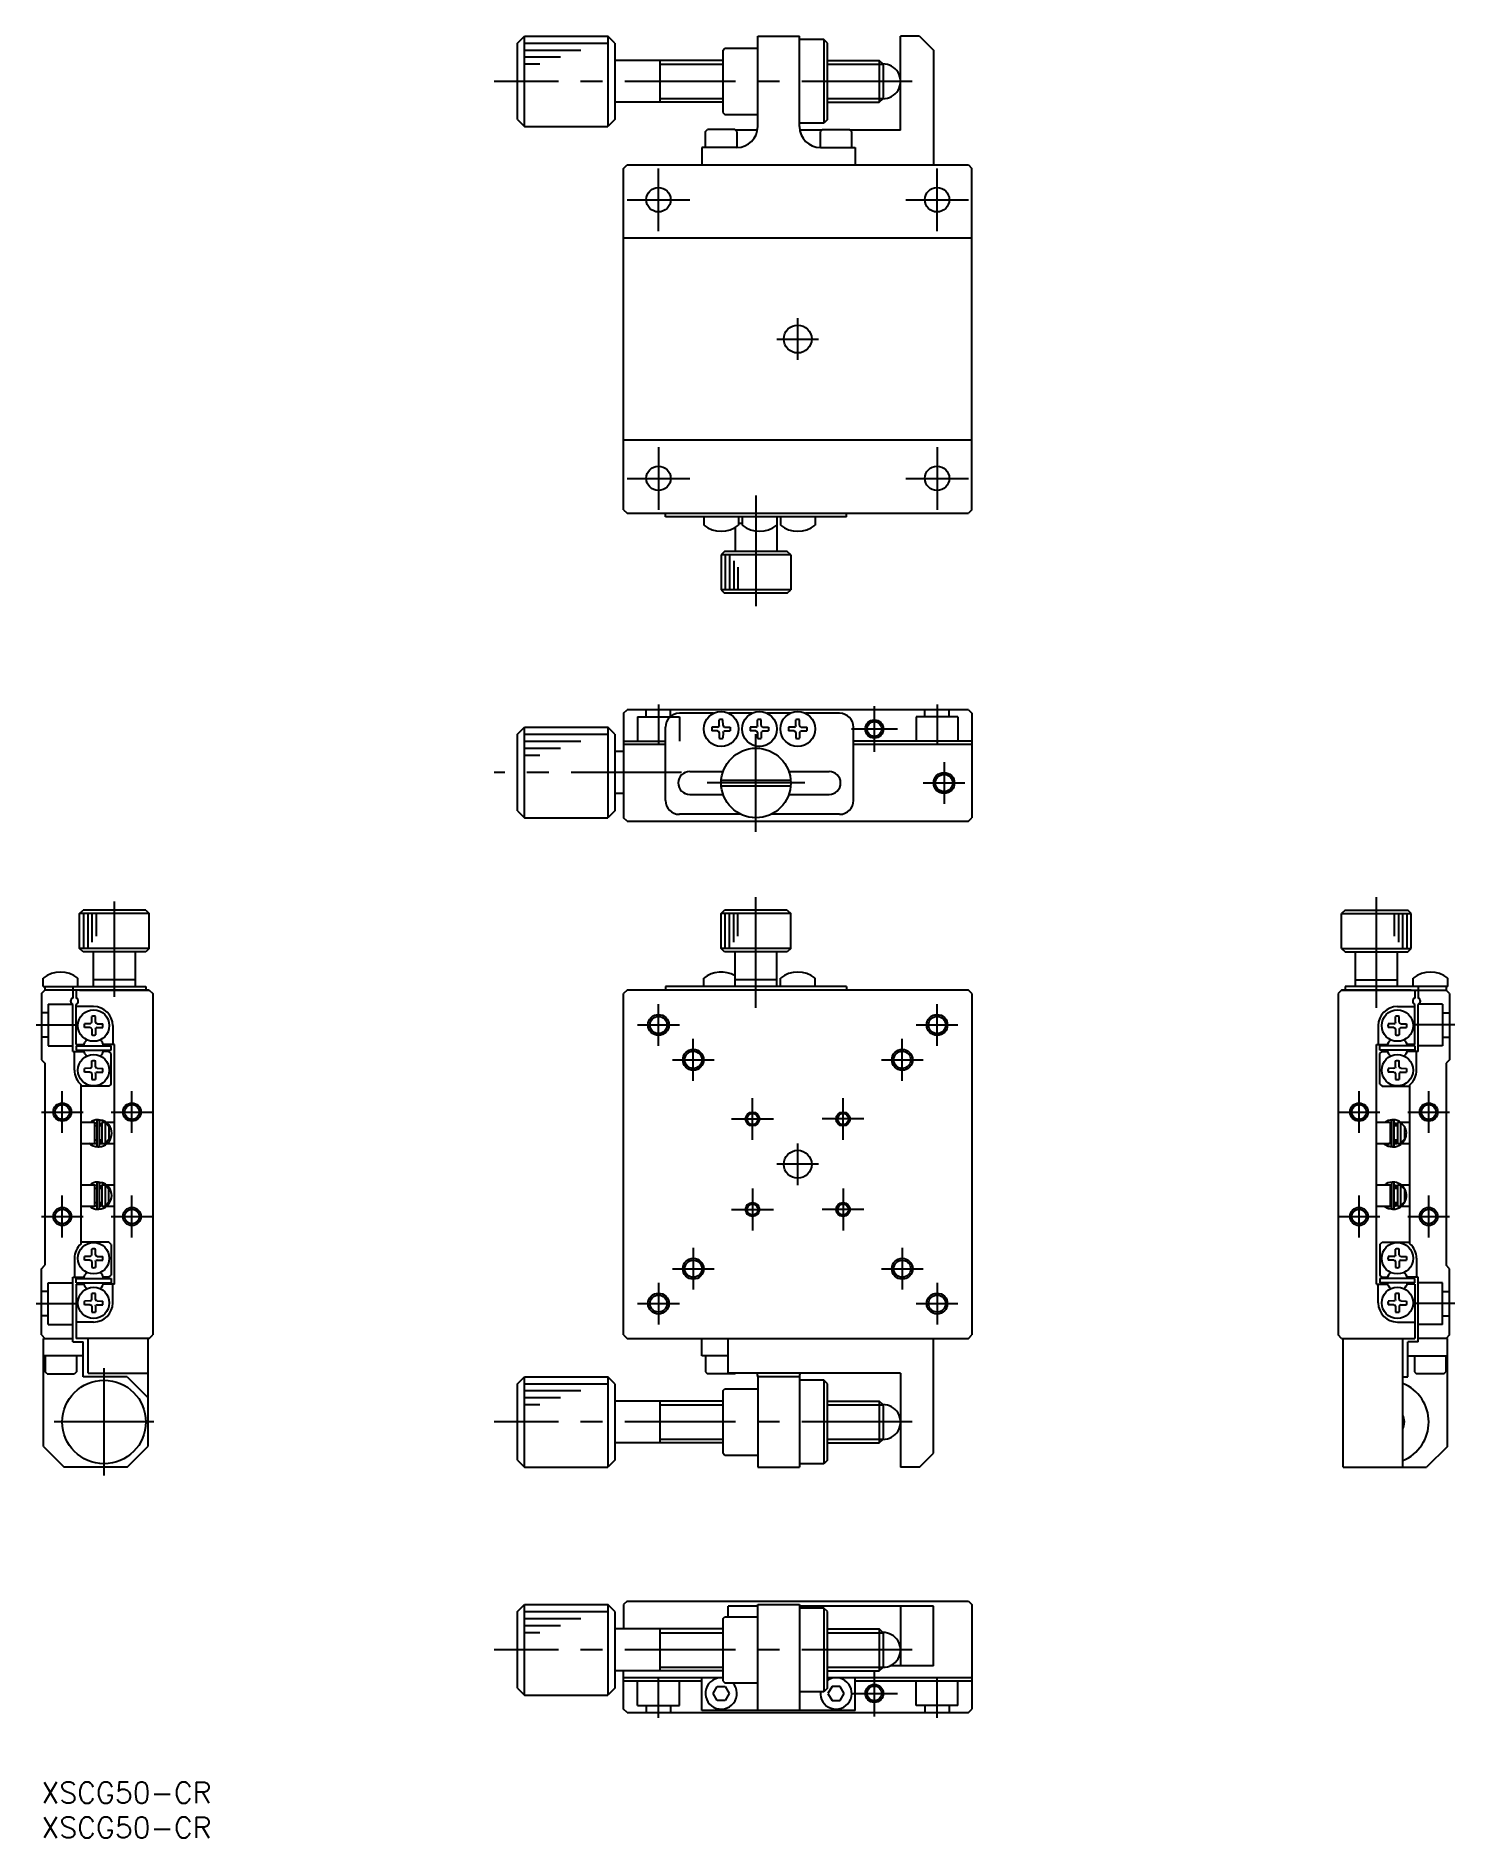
# Model space of a CAD drawing. Extents: x -1 to 203, y -8 to 251.
import ezdxf

# ---------------------------------------------------------------- set-up
doc = ezdxf.new("R2010")
doc.units = 0
doc.header["$LTSCALE"] = 0.5
doc.linetypes.add('CENTER', pattern=[50.8, 31.75, -6.35, 6.35, -6.35])
doc.linetypes.add('DASHED', pattern=[19.05, 12.7, -6.35])
for name, color, linetype in [('MSM_CENTER', 1, 'CENTER'), ('MSM_CONTINUOUS', 7, 'CONTINUOUS'), ('MSM_DASHED', 4, 'DASHED'), ('MSM_NARROW', 5, 'CONTINUOUS'), ('MSM_PART_NUMBER', 7, 'CONTINUOUS')]:
    doc.layers.add(name, color=color, linetype=linetype)
doc.styles.get("Standard").update_dxf_attribs({"font": 'txt.shx', "height": 3, "bigfont": 'bigfont.shx'})

# ---------------------------------------------------------------- blocks, each defined once
blk = doc.blocks.new('*U2')
at = {"layer": 'MSM_PART_NUMBER'}
blk.add_text('XSCG50-CR', height=3, dxfattribs=at).set_placement((0, -3))
blk = doc.blocks.new('*U3')
at = {"layer": 'MSM_PART_NUMBER'}
blk.add_text('XSCG50-CR', height=3, dxfattribs=at).set_placement((0, -8))

msp = doc.modelspace()

# ---------------------------------------------------------------- linework, layer by layer
at = {"layer": 'MSM_CENTER'}
for p, q in [((125.03, 244.19), (65.03, 244.19)), ((88.59, 222.69), (88.59, 231.69)), ((128.59, 222.69), (128.59, 231.69)), ((84.09, 227.19), (93.09, 227.19)), ((124.09, 227.19), (133.09, 227.19)), ((108.59, 204.19), (108.59, 210.19)), ((105.59, 207.19), (111.59, 207.19)), ((88.59, 191.69), (88.59, 182.69)), ((128.59, 191.69), (128.59, 182.69)), ((84.09, 187.19), (93.09, 187.19)), ((124.09, 187.19), (133.09, 187.19)), ((102.59, 184.72), (102.59, 166.83)), ((88.59, 154.72), (88.59, 148.98)), ((119.59, 147.91), (119.59, 154.51)), ((128.59, 154.72), (128.59, 148.98)), ((102.59, 136.46), (102.59, 150.46)), ((116.29, 151.21), (122.89, 151.21)), ((91.92, 144.96), (65.03, 144.96)), ((129.59, 146.46), (129.59, 140.46)), ((109.59, 143.46), (95.59, 143.46)), ((126.59, 143.46), (132.59, 143.46)), ((102.59, 111.2), (102.59, 129.09)), ((191.67, 111.2), (191.67, 129.09)), ((10.5, 112.75), (10.5, 126.44)), ((88.59, 105.72), (88.59, 111.72)), ((128.59, 105.72), (128.59, 111.72)), ((-0.76, 108.72), (4.98, 108.72)), ((85.59, 108.72), (91.59, 108.72)), ((125.59, 108.72), (131.59, 108.72)), ((202.94, 108.72), (197.19, 108.72)), ((93.59, 100.72), (93.59, 106.72)), ((123.59, 100.72), (123.59, 106.72)), ((90.59, 103.72), (96.59, 103.72)), ((120.59, 103.72), (126.59, 103.72)), ((3, 93.22), (3, 99.22)), ((13, 93.22), (13, 99.22)), ((189.17, 93.22), (189.17, 99.22)), ((199.17, 93.22), (199.17, 99.22)), ((0, 96.22), (6, 96.22)), ((10, 96.22), (16, 96.22)), ((102.09, 92.22), (102.09, 98.22)), ((115.09, 92.22), (115.09, 98.22)), ((186.17, 96.22), (192.17, 96.22)), ((196.17, 96.22), (202.17, 96.22)), ((99.09, 95.22), (105.09, 95.22)), ((118.09, 95.22), (112.09, 95.22)), ((108.59, 85.72), (108.59, 91.72)), ((111.59, 88.72), (105.59, 88.72)), ((3, 78.22), (3, 84.22)), ((13, 78.22), (13, 84.22)), ((102.09, 85.22), (102.09, 79.22)), ((115.09, 85.22), (115.09, 79.22)), ((189.17, 78.22), (189.17, 84.22)), ((199.17, 78.22), (199.17, 84.22)), ((0, 81.22), (6, 81.22)), ((10, 81.22), (16, 81.22)), ((99.09, 82.22), (105.09, 82.22)), ((118.09, 82.22), (112.09, 82.22)), ((186.17, 81.22), (192.17, 81.22)), ((196.17, 81.22), (202.17, 81.22)), ((93.59, 76.72), (93.59, 70.72)), ((123.59, 76.72), (123.59, 70.72)), ((90.59, 73.72), (96.59, 73.72)), ((120.59, 73.72), (126.59, 73.72)), ((88.59, 71.72), (88.59, 65.72)), ((128.59, 71.72), (128.59, 65.72)), ((-0.76, 68.72), (4.98, 68.72)), ((85.59, 68.72), (91.59, 68.72)), ((125.59, 68.72), (131.59, 68.72)), ((202.94, 68.72), (197.19, 68.72)), ((9, 44.03), (9, 59.45)), ((16.14, 51.72), (1.82, 51.72)), ((125.03, 51.72), (65.03, 51.72)), ((125.03, 19), (65.03, 19)), ((119.59, 9.45), (119.59, 16.05)), ((88.59, 9.24), (88.59, 14.98)), ((128.59, 9.24), (128.59, 14.98)), ((116.29, 12.75), (122.89, 12.75))]:
    msp.add_line(p, q, dxfattribs=at)
at = {"layer": 'MSM_CONTINUOUS'}
for p, q in [((68.34, 249.69), (69.34, 250.69)), ((68.34, 238.69), (68.34, 249.69)), ((69.34, 237.69), (69.34, 250.69)), ((69.34, 250.69), (81.34, 250.69)), ((81.34, 250.69), (81.34, 237.69)), ((82.34, 249.69), (81.34, 250.69)), ((82.34, 249.69), (82.34, 238.69)), ((97.84, 248.64), (98.14, 248.94)), ((97.84, 248.64), (97.84, 239.74)), ((98.14, 248.94), (102.84, 248.94)), ((102.84, 237.69), (102.84, 250.69)), ((102.84, 250.69), (108.84, 250.69)), ((108.84, 237.69), (108.84, 250.69)), ((112.34, 250.19), (108.84, 250.19)), ((112.34, 250.19), (112.34, 238.19)), ((112.84, 249.69), (112.34, 250.19)), ((112.84, 238.69), (112.84, 249.69)), ((123.34, 237.19), (123.34, 250.69)), ((126.09, 250.69), (123.34, 250.69)), ((126.09, 250.69), (128.09, 248.69)), ((128.09, 248.69), (128.09, 232.19)), ((97.84, 247.19), (82.34, 247.19)), ((88.84, 241.19), (88.84, 247.19)), ((112.84, 247.19), (120.3, 247.19)), ((120.3, 247.19), (120.3, 241.19)), ((120.84, 246.65), (120.3, 247.19)), ((120.84, 246.65), (120.84, 241.74)), ((97.84, 241.19), (82.34, 241.19)), ((112.84, 241.19), (120.3, 241.19)), ((120.3, 241.19), (120.84, 241.74)), ((68.34, 238.69), (69.34, 237.69)), ((82.34, 238.69), (81.34, 237.69)), ((97.84, 239.74), (98.14, 239.44)), ((98.14, 239.44), (102.84, 239.44)), ((112.34, 238.19), (108.84, 238.19)), ((112.84, 238.69), (112.34, 238.19)), ((69.34, 237.69), (81.34, 237.69)), ((95.34, 236.99), (95.64, 237.29)), ((95.34, 234.69), (95.34, 236.99)), ((99.54, 237.29), (95.64, 237.29)), ((99.84, 236.99), (99.54, 237.29)), ((102.8, 237.19), (99.64, 237.19)), ((99.84, 236.99), (99.84, 234.69)), ((112.04, 237.19), (108.88, 237.19)), ((112.14, 237.29), (111.84, 236.99)), ((111.84, 234.69), (111.84, 236.99)), ((112.14, 237.29), (116.04, 237.29)), ((116.34, 236.99), (116.04, 237.29)), ((123.34, 237.19), (116.14, 237.19)), ((116.34, 234.69), (116.34, 236.99)), ((99.84, 234.69), (94.84, 234.69)), ((94.84, 234.69), (94.84, 232.19)), ((111.84, 234.69), (116.84, 234.69)), ((116.84, 234.69), (116.84, 232.19)), ((83.59, 231.69), (84.09, 232.19)), ((83.59, 182.69), (83.59, 231.69)), ((84.09, 232.19), (133.09, 232.19)), ((133.09, 232.19), (133.59, 231.69)), ((133.59, 182.69), (133.59, 231.69)), ((133.59, 221.69), (83.59, 221.69)), ((133.59, 192.69), (83.59, 192.69)), ((83.59, 182.69), (84.09, 182.19)), ((84.09, 182.19), (133.09, 182.19)), ((89.59, 181.69), (89.59, 182.19)), ((115.59, 181.69), (89.59, 181.69)), ((95.09, 181.69), (95.09, 180.47)), ((100.09, 181.69), (100.09, 180.47)), ((100.59, 181.69), (100.59, 180.47)), ((105.59, 181.69), (105.59, 176.69)), ((105.59, 181.69), (105.59, 180.47)), ((106.09, 181.69), (106.09, 180.47)), ((111.09, 181.69), (111.09, 180.47)), ((115.59, 181.69), (115.59, 182.19)), ((133.59, 182.69), (133.09, 182.19)), ((99.59, 180.13), (99.59, 176.69)), ((100.59, 180.69), (100.09, 180.69)), ((98.09, 176.69), (97.59, 176.19)), ((107.59, 176.19), (97.59, 176.19)), ((97.59, 176.19), (97.59, 171.19)), ((107.09, 176.69), (98.09, 176.69)), ((107.59, 176.19), (107.09, 176.69)), ((107.59, 176.19), (107.59, 171.19)), ((107.59, 171.19), (97.59, 171.19)), ((97.59, 171.19), (98.09, 170.69)), ((107.09, 170.69), (107.59, 171.19)), ((107.09, 170.69), (98.09, 170.69)), ((83.59, 153.46), (84.09, 153.96)), ((83.59, 153.46), (83.59, 138.46)), ((133.09, 153.96), (84.09, 153.96)), ((96.5, 153.46), (91.59, 153.46)), ((102, 153.46), (98.68, 153.46)), ((107.5, 153.46), (104.18, 153.46)), ((114.59, 153.46), (109.68, 153.46)), ((133.09, 153.96), (133.59, 153.46)), ((133.59, 153.46), (133.59, 138.46)), ((68.34, 150.46), (69.34, 151.46)), ((68.34, 139.46), (68.34, 150.46)), ((69.34, 151.46), (81.34, 151.46)), ((69.34, 138.46), (69.34, 151.46)), ((81.34, 151.46), (81.34, 138.46)), ((82.34, 150.46), (81.34, 151.46)), ((82.34, 150.46), (82.34, 139.46)), ((89.59, 140.96), (89.59, 151.46)), ((97.09, 151.48), (96.26, 151.47)), ((97.09, 150.93), (96.26, 150.95)), ((97.09, 151.48), (97.25, 151.56)), ((97.09, 150.93), (97.25, 150.86)), ((97.31, 151.69), (97.25, 151.56)), ((97.31, 150.73), (97.25, 150.86)), ((97.31, 151.69), (97.33, 152.53)), ((97.31, 150.73), (97.33, 149.88)), ((97.86, 151.69), (97.85, 152.53)), ((97.86, 150.73), (97.85, 149.88)), ((97.86, 151.69), (97.92, 151.56)), ((97.86, 150.73), (97.92, 150.86)), ((98.09, 151.48), (97.92, 151.56)), ((98.09, 150.93), (97.92, 150.86)), ((98.09, 151.48), (98.91, 151.47)), ((98.09, 150.93), (98.91, 150.95)), ((102.59, 151.48), (101.76, 151.47)), ((102.59, 150.93), (101.76, 150.95)), ((102.59, 151.48), (102.75, 151.56)), ((102.59, 150.93), (102.75, 150.86)), ((102.81, 151.69), (102.75, 151.56)), ((102.81, 150.73), (102.75, 150.86)), ((102.81, 151.69), (102.83, 152.53)), ((102.81, 150.73), (102.83, 149.88)), ((103.36, 151.69), (103.35, 152.53)), ((103.36, 150.73), (103.35, 149.88)), ((103.36, 151.69), (103.42, 151.56)), ((103.36, 150.73), (103.42, 150.86)), ((103.59, 151.48), (103.42, 151.56)), ((103.59, 150.93), (103.42, 150.86)), ((103.59, 151.48), (104.41, 151.47)), ((103.59, 150.93), (104.41, 150.95)), ((108.09, 151.48), (107.26, 151.47)), ((108.09, 150.93), (107.26, 150.95)), ((108.09, 151.48), (108.25, 151.56)), ((108.09, 150.93), (108.25, 150.86)), ((108.31, 151.69), (108.25, 151.56)), ((108.31, 150.73), (108.25, 150.86)), ((108.31, 151.69), (108.33, 152.53)), ((108.31, 150.73), (108.33, 149.88)), ((108.86, 151.69), (108.85, 152.53)), ((108.86, 150.73), (108.85, 149.88)), ((108.86, 151.69), (108.92, 151.56)), ((108.86, 150.73), (108.92, 150.86)), ((109.09, 151.48), (108.92, 151.56)), ((109.09, 150.93), (108.92, 150.86)), ((109.09, 151.48), (109.91, 151.47)), ((109.09, 150.93), (109.91, 150.95)), ((116.59, 140.96), (116.59, 151.46)), ((83.59, 147.96), (82.34, 147.96)), ((83.59, 149.46), (89.59, 149.46)), ((89.59, 148.96), (83.59, 148.96)), ((133.59, 149.46), (116.59, 149.46)), ((133.59, 148.96), (116.59, 148.96)), ((93.09, 145.11), (97.94, 145.11)), ((107.23, 145.11), (113.09, 145.11)), ((97.6, 143.86), (107.57, 143.86)), ((97.6, 143.06), (107.57, 143.06)), ((83.59, 141.96), (82.34, 141.96)), ((93.09, 141.81), (97.8, 141.81)), ((107.37, 141.81), (113.09, 141.81)), ((68.34, 139.46), (69.34, 138.46)), ((69.34, 138.46), (81.34, 138.46)), ((82.34, 139.46), (81.34, 138.46)), ((84.09, 137.96), (83.59, 138.46)), ((84.09, 137.96), (133.09, 137.96)), ((100.41, 138.96), (91.59, 138.96)), ((114.59, 138.96), (104.77, 138.96)), ((133.09, 137.96), (133.59, 138.46)), ((5.5, 124.72), (6, 125.22)), ((15.5, 124.72), (5.5, 124.72)), ((5.5, 119.72), (5.5, 124.72)), ((15, 125.22), (6, 125.22)), ((15, 125.22), (15.5, 124.72)), ((15.5, 119.72), (15.5, 124.72)), ((97.59, 124.72), (98.09, 125.22)), ((107.59, 124.72), (97.59, 124.72)), ((97.59, 119.72), (97.59, 124.72)), ((107.09, 125.22), (98.09, 125.22)), ((107.09, 125.22), (107.59, 124.72)), ((107.59, 119.72), (107.59, 124.72)), ((187.17, 125.22), (186.67, 124.72)), ((186.67, 124.72), (196.67, 124.72)), ((186.67, 119.72), (186.67, 124.72)), ((187.17, 125.22), (196.17, 125.22)), ((196.67, 124.72), (196.17, 125.22)), ((196.67, 119.72), (196.67, 124.72)), ((15.5, 119.72), (5.5, 119.72)), ((6, 119.22), (5.5, 119.72)), ((15, 119.22), (6, 119.22)), ((7.5, 114.22), (7.5, 119.22)), ((13.5, 114.22), (13.5, 119.22)), ((15.5, 119.72), (15, 119.22)), ((107.59, 119.72), (97.59, 119.72)), ((98.09, 119.22), (97.59, 119.72)), ((107.09, 119.22), (98.09, 119.22)), ((99.59, 114.22), (99.59, 119.22)), ((105.59, 114.22), (105.59, 119.22)), ((107.59, 119.72), (107.09, 119.22)), ((186.67, 119.72), (196.67, 119.72)), ((186.67, 119.72), (187.17, 119.22)), ((187.17, 119.22), (196.17, 119.22)), ((188.67, 114.22), (188.67, 119.22)), ((194.67, 114.22), (194.67, 119.22)), ((196.17, 119.22), (196.67, 119.72)), ((0.25, 114.22), (0.25, 115.45)), ((0.25, 114.22), (15, 114.22)), ((0.5, 114.22), (0.5, 113.72)), ((4.5, 114.22), (4.5, 112.58)), ((5.25, 114.22), (5.25, 115.45)), ((13.5, 115.22), (7.5, 115.22)), ((15, 114.22), (15, 113.72)), ((115.59, 114.22), (89.59, 114.22)), ((89.59, 114.22), (89.59, 113.72)), ((95.09, 114.22), (95.09, 115.45)), ((105.59, 115.22), (99.59, 115.22)), ((106.09, 114.22), (106.09, 115.45)), ((111.09, 114.22), (111.09, 115.45)), ((115.59, 114.22), (115.59, 113.72)), ((201.92, 114.22), (187.17, 114.22)), ((187.17, 114.22), (187.17, 113.72)), ((188.67, 115.22), (194.67, 115.22)), ((196.92, 114.22), (196.92, 115.45)), ((197.67, 114.22), (197.67, 112.58)), ((201.67, 114.22), (201.67, 113.72)), ((201.92, 114.22), (201.92, 115.45)), ((0, 113.22), (0.5, 113.72)), ((0, 113.22), (0, 103.72)), ((4.5, 113.72), (0.5, 113.72)), ((15.5, 113.72), (4.5, 113.72)), ((4.5, 104.92), (4.5, 111.66)), ((5, 113.72), (5, 112.58)), ((5, 105.92), (5, 111.66)), ((7.5, 111.37), (5, 111.37)), ((5.5, 113.72), (15.5, 113.72)), ((15.5, 113.72), (16, 113.22)), ((16, 113.22), (16, 64.22)), ((84.09, 113.72), (83.59, 113.22)), ((83.59, 64.22), (83.59, 113.22)), ((133.09, 113.72), (84.09, 113.72)), ((133.59, 113.22), (133.09, 113.72)), ((133.59, 113.22), (133.59, 64.22)), ((186.67, 113.72), (186.17, 113.22)), ((186.17, 113.22), (186.17, 64.22)), ((186.67, 113.72), (197.67, 113.72)), ((196.67, 113.72), (186.67, 113.72)), ((194.67, 111.37), (197.17, 111.37)), ((197.17, 113.72), (197.17, 112.58)), ((197.17, 105.92), (197.17, 111.66)), ((197.67, 113.72), (201.67, 113.72)), ((197.67, 104.92), (197.67, 111.66)), ((202.17, 113.22), (201.67, 113.72)), ((202.17, 113.22), (202.17, 103.72)), ((7, 108.9), (6.18, 108.88)), ((7, 108.9), (7.17, 108.97)), ((7.23, 109.11), (7.17, 108.97)), ((7.23, 109.11), (7.24, 109.95)), ((7.77, 109.11), (7.76, 109.95)), ((7.77, 109.11), (7.83, 108.97)), ((8, 108.9), (7.83, 108.97)), ((8, 108.9), (8.82, 108.88)), ((194.18, 108.9), (193.35, 108.88)), ((194.18, 108.9), (194.34, 108.97)), ((194.4, 109.11), (194.34, 108.97)), ((194.4, 109.11), (194.41, 109.95)), ((194.95, 109.11), (194.93, 109.95)), ((194.95, 109.11), (195.01, 108.97)), ((195.17, 108.9), (195.01, 108.97)), ((195.17, 108.9), (196, 108.88)), ((7, 108.35), (6.18, 108.36)), ((7, 108.35), (7.17, 108.28)), ((7.23, 108.14), (7.17, 108.28)), ((7.23, 108.14), (7.24, 107.3)), ((7.77, 108.14), (7.76, 107.3)), ((7.77, 108.14), (7.83, 108.28)), ((8, 108.35), (7.83, 108.28)), ((8, 108.35), (8.82, 108.36)), ((10.25, 108.62), (10.25, 105.92)), ((191.92, 108.62), (191.92, 105.92)), ((194.18, 108.35), (193.35, 108.36)), ((194.18, 108.35), (194.34, 108.28)), ((194.4, 108.14), (194.34, 108.28)), ((194.4, 108.14), (194.41, 107.3)), ((194.95, 108.14), (194.93, 107.3)), ((194.95, 108.14), (195.01, 108.28)), ((195.17, 108.35), (195.01, 108.28)), ((195.17, 108.35), (196, 108.36)), ((0, 103.72), (0.5, 103.22)), ((4.5, 104.92), (6.09, 104.92)), ((4.75, 102.22), (4.75, 104.92)), ((5, 105.92), (6.09, 105.92)), ((5, 105.72), (10, 105.72)), ((5, 105.72), (5, 105.12)), ((5, 105.12), (10, 105.12)), ((7.23, 102.71), (7.24, 103.55)), ((7.77, 102.71), (7.76, 103.55)), ((10.5, 105.92), (8.91, 105.92)), ((9.7, 104.92), (8.91, 104.92)), ((10, 104.62), (9.7, 104.92)), ((10, 105.12), (10, 105.72)), ((10, 100.22), (10, 104.62)), ((10.5, 71.52), (10.5, 105.92)), ((191.67, 71.52), (191.67, 105.92)), ((191.67, 105.92), (193.26, 105.92)), ((197.17, 105.72), (192.17, 105.72)), ((192.17, 105.12), (192.17, 105.72)), ((197.17, 105.12), (192.17, 105.12)), ((192.17, 104.62), (192.47, 104.92)), ((192.17, 100.22), (192.17, 104.62)), ((192.47, 104.92), (193.26, 104.92)), ((194.4, 102.71), (194.41, 103.55)), ((194.95, 102.71), (194.93, 103.55)), ((197.17, 105.92), (196.09, 105.92)), ((197.67, 104.92), (196.09, 104.92)), ((197.17, 105.72), (197.17, 105.12)), ((197.42, 102.22), (197.42, 104.92)), ((202.17, 103.72), (201.67, 103.22)), ((0.5, 103.22), (0.5, 74.22)), ((7, 102.5), (6.18, 102.48)), ((7, 101.95), (6.18, 101.96)), ((7, 102.5), (7.17, 102.57)), ((7, 101.95), (7.17, 101.88)), ((7.23, 102.71), (7.17, 102.57)), ((7.23, 101.74), (7.17, 101.88)), ((7.23, 101.74), (7.24, 100.9)), ((7.77, 101.74), (7.76, 100.9)), ((7.77, 102.71), (7.83, 102.57)), ((7.77, 101.74), (7.83, 101.88)), ((8, 102.5), (7.83, 102.57)), ((8, 101.95), (7.83, 101.88)), ((8, 102.5), (8.82, 102.48)), ((8, 101.95), (8.82, 101.96)), ((194.18, 102.5), (193.35, 102.48)), ((194.18, 101.95), (193.35, 101.96)), ((194.18, 102.5), (194.34, 102.57)), ((194.18, 101.95), (194.34, 101.88)), ((194.4, 102.71), (194.34, 102.57)), ((194.4, 101.74), (194.34, 101.88)), ((194.4, 101.74), (194.41, 100.9)), ((194.95, 101.74), (194.93, 100.9)), ((194.95, 102.71), (195.01, 102.57)), ((194.95, 101.74), (195.01, 101.88)), ((195.17, 102.5), (195.01, 102.57)), ((195.17, 101.95), (195.01, 101.88)), ((195.17, 102.5), (196, 102.48)), ((195.17, 101.95), (196, 101.96)), ((201.67, 103.22), (201.67, 74.22)), ((5.7, 77.3), (5.7, 100.14)), ((9.7, 99.92), (5.7, 99.92)), ((10, 100.22), (9.7, 99.92)), ((192.17, 100.22), (192.47, 99.92)), ((192.47, 99.92), (196.47, 99.92)), ((196.47, 77.3), (196.47, 100.14)), ((7.7, 94.72), (5.7, 94.72)), ((7.7, 91.72), (7.7, 94.72)), ((7.7, 94.64), (7.96, 94.7)), ((7.96, 94.22), (7.7, 94.22)), ((7.96, 94.91), (7.96, 91.41)), ((8.88, 94.97), (8.19, 95.11)), ((8.39, 94.95), (8.36, 94.94)), ((8.36, 94.94), (8.36, 94.94)), ((8.36, 91.41), (8.36, 94.91)), ((8.36, 94.33), (8.37, 94.35)), ((8.36, 94.32), (8.36, 94.33)), ((8.36, 94.31), (8.36, 94.32)), ((8.7, 94.22), (8.36, 94.22)), ((8.37, 94.38), (8.38, 94.39)), ((8.37, 94.36), (8.37, 94.38)), ((8.37, 94.35), (8.37, 94.36)), ((8.38, 94.41), (8.39, 94.42)), ((8.38, 94.39), (8.38, 94.41)), ((8.43, 94.97), (8.39, 94.95)), ((8.39, 94.43), (8.4, 94.45)), ((8.39, 94.42), (8.39, 94.43)), ((8.4, 94.46), (8.41, 94.47)), ((8.4, 94.45), (8.4, 94.46)), ((8.41, 94.47), (8.42, 94.48)), ((8.42, 94.48), (8.43, 94.5)), ((8.46, 94.98), (8.43, 94.97)), ((8.43, 94.5), (8.44, 94.51)), ((8.44, 94.51), (8.45, 94.52)), ((8.45, 94.52), (8.46, 94.53)), ((8.49, 94.99), (8.46, 94.98)), ((8.46, 94.53), (8.47, 94.54)), ((8.47, 94.54), (8.48, 94.55)), ((8.48, 94.55), (8.5, 94.56)), ((8.53, 94.99), (8.49, 94.99)), ((8.5, 94.56), (8.5, 94.22)), ((8.5, 94.56), (8.51, 94.56)), ((8.51, 94.56), (8.52, 94.57)), ((8.52, 94.57), (8.53, 94.58)), ((8.56, 95), (8.53, 94.99)), ((8.53, 94.58), (8.55, 94.58)), ((8.55, 94.58), (8.56, 94.59)), ((8.59, 95), (8.56, 95)), ((8.56, 94.59), (8.58, 94.59)), ((8.58, 94.59), (8.59, 94.6)), ((8.63, 95), (8.59, 95)), ((8.59, 94.6), (8.6, 94.6)), ((8.6, 94.6), (8.62, 94.6)), ((8.62, 94.6), (8.63, 94.6)), ((8.66, 95.01), (8.63, 95)), ((8.63, 94.6), (8.65, 94.61)), ((8.65, 94.61), (8.66, 94.61)), ((8.7, 95), (8.66, 95.01)), ((8.66, 94.61), (8.68, 94.6)), ((8.68, 94.6), (8.69, 94.6)), ((8.69, 94.6), (8.7, 94.6)), ((8.73, 95), (8.7, 95)), ((8.7, 94.72), (8.7, 91.72)), ((9.2, 94.72), (8.7, 94.72)), ((8.77, 95), (8.73, 95)), ((8.8, 94.99), (8.77, 95)), ((8.83, 94.98), (8.8, 94.99)), ((8.87, 94.97), (8.83, 94.98)), ((8.86, 94.72), (8.87, 94.74)), ((8.9, 94.96), (8.87, 94.97)), ((8.94, 94.95), (8.87, 94.72)), ((8.87, 94.75), (8.88, 94.77)), ((8.87, 94.74), (8.87, 94.75)), ((8.88, 94.77), (8.89, 94.78)), ((8.89, 94.79), (8.9, 94.81)), ((8.89, 94.78), (8.89, 94.79)), ((8.93, 94.95), (8.9, 94.96)), ((8.9, 94.82), (8.91, 94.83)), ((8.9, 94.81), (8.9, 94.82)), ((8.91, 94.86), (8.92, 94.87)), ((8.91, 94.85), (8.91, 94.86)), ((8.91, 94.83), (8.91, 94.85)), ((8.92, 94.88), (8.93, 94.89)), ((8.92, 94.87), (8.92, 94.88)), ((8.93, 94.94), (8.93, 94.95)), ((8.93, 94.95), (8.93, 94.95)), ((8.93, 94.93), (8.93, 94.94)), ((8.93, 94.94), (8.93, 94.94)), ((8.93, 94.92), (8.93, 94.93)), ((8.93, 94.93), (8.93, 94.93)), ((8.93, 94.91), (8.93, 94.92)), ((8.93, 94.9), (8.93, 94.91)), ((8.93, 94.89), (8.93, 94.9)), ((9.2, 91.72), (9.2, 94.72)), ((9.2, 94.67), (9.7, 94.14)), ((10.5, 94.72), (9.32, 94.72)), ((9.32, 94.72), (9.32, 94.72)), ((9.32, 94.72), (9.32, 94.72)), ((9.7, 94.14), (9.7, 92.31)), ((193.67, 94.72), (191.67, 94.72)), ((193.25, 94.95), (193.19, 94.93)), ((193.29, 94.97), (193.24, 94.95)), ((193.24, 94.95), (193.25, 94.95)), ((193.25, 94.95), (193.25, 94.95)), ((193.25, 94.95), (193.25, 94.95)), ((193.3, 94.97), (193.29, 94.97)), ((193.29, 94.97), (193.29, 94.97)), ((193.29, 94.97), (193.29, 94.97)), ((193.3, 94.97), (193.3, 94.97)), ((193.3, 94.97), (193.3, 94.97)), ((193.3, 94.97), (193.3, 94.97)), ((193.3, 94.97), (193.3, 94.97)), ((193.3, 94.97), (193.3, 94.97)), ((193.67, 91.72), (193.67, 94.72)), ((193.67, 94.67), (193.81, 94.7)), ((193.67, 94.56), (193.81, 94.31)), ((193.81, 94.22), (193.67, 94.22)), ((193.81, 94.91), (193.81, 91.41)), ((193.99, 95.11), (193.89, 95.1)), ((194.21, 91.41), (194.21, 94.91)), ((194.21, 94.69), (194.67, 94.56)), ((194.67, 94.22), (194.21, 94.22)), ((194.47, 94.64), (194.47, 94.22)), ((194.67, 94.72), (194.67, 91.72)), ((196.47, 94.72), (194.67, 94.72)), ((195.17, 91.72), (195.17, 94.72)), ((195.69, 94.15), (195.17, 94.72)), ((195.17, 94.67), (195.67, 94.14)), ((195.67, 94.14), (195.67, 92.31)), ((5.7, 91.72), (7.7, 91.72)), ((7.67, 91.69), (7.57, 91.72)), ((7.96, 91.62), (7.67, 91.69)), ((7.7, 92.22), (7.96, 92.22)), ((8.18, 91.21), (8.29, 91.21)), ((8.36, 92.22), (8.7, 92.22)), ((8.36, 92), (8.36, 92.01)), ((8.36, 91.99), (8.36, 92)), ((8.37, 91.97), (8.36, 91.99)), ((8.7, 91.7), (8.36, 91.62)), ((8.37, 91.96), (8.37, 91.97)), ((8.37, 91.94), (8.37, 91.96)), ((8.37, 91.93), (8.37, 91.94)), ((8.38, 91.91), (8.37, 91.93)), ((8.38, 91.9), (8.38, 91.91)), ((8.39, 91.89), (8.38, 91.9)), ((8.39, 91.87), (8.39, 91.89)), ((8.4, 91.86), (8.39, 91.87)), ((8.41, 91.85), (8.4, 91.86)), ((8.42, 91.84), (8.41, 91.85)), ((8.43, 91.82), (8.42, 91.84)), ((8.44, 91.81), (8.43, 91.82)), ((8.44, 91.8), (8.44, 91.81)), ((8.46, 91.79), (8.44, 91.8)), ((8.47, 91.78), (8.46, 91.79)), ((8.48, 91.77), (8.47, 91.78)), ((8.49, 91.76), (8.48, 91.77)), ((8.5, 91.75), (8.49, 91.76)), ((8.5, 92.22), (8.5, 91.76)), ((8.51, 91.75), (8.5, 91.75)), ((8.53, 91.74), (8.51, 91.75)), ((8.54, 91.73), (8.53, 91.74)), ((8.56, 91.73), (8.54, 91.73)), ((8.57, 91.72), (8.56, 91.73)), ((8.57, 91.72), (9.2, 91.72)), ((8.58, 91.72), (8.57, 91.72)), ((8.6, 91.71), (8.58, 91.72)), ((8.61, 91.71), (8.6, 91.71)), ((8.63, 91.71), (8.61, 91.71)), ((8.64, 91.71), (8.63, 91.71)), ((8.66, 91.71), (8.64, 91.71)), ((8.67, 91.71), (8.66, 91.71)), ((8.69, 91.71), (8.67, 91.71)), ((8.7, 91.71), (8.69, 91.71)), ((8.75, 91.72), (8.7, 91.7)), ((8.75, 91.72), (8.7, 91.71)), ((8.88, 91.34), (8.93, 91.36)), ((8.93, 91.37), (8.98, 91.39)), ((8.94, 91.37), (8.94, 91.37)), ((9.7, 92.31), (9.2, 91.78)), ((9.48, 91.72), (10.5, 91.72)), ((191.67, 91.72), (193.67, 91.72)), ((192.69, 91.72), (193.25, 91.37)), ((193.24, 91.37), (193.38, 91.72)), ((193.24, 91.4), (193.25, 91.41)), ((193.24, 91.39), (193.24, 91.4)), ((193.24, 91.38), (193.24, 91.39)), ((193.24, 91.37), (193.24, 91.38)), ((193.24, 91.38), (193.24, 91.38)), ((193.24, 91.36), (193.24, 91.37)), ((193.24, 91.37), (193.24, 91.37)), ((193.24, 91.37), (193.24, 91.37)), ((193.24, 91.36), (193.28, 91.35)), ((193.25, 91.36), (193.24, 91.36)), ((193.25, 91.43), (193.26, 91.44)), ((193.25, 91.42), (193.25, 91.43)), ((193.25, 91.41), (193.25, 91.42)), ((193.26, 91.46), (193.27, 91.48)), ((193.26, 91.45), (193.26, 91.46)), ((193.26, 91.44), (193.26, 91.45)), ((193.27, 91.49), (193.28, 91.51)), ((193.27, 91.48), (193.27, 91.49)), ((193.28, 91.52), (193.29, 91.53)), ((193.28, 91.51), (193.28, 91.52)), ((193.28, 91.35), (193.31, 91.34)), ((193.29, 91.53), (193.3, 91.55)), ((193.3, 91.56), (193.31, 91.58)), ((193.3, 91.55), (193.3, 91.56)), ((193.3, 91.34), (193.98, 91.21)), ((193.31, 91.59), (193.32, 91.61)), ((193.31, 91.58), (193.31, 91.59)), ((193.31, 91.34), (193.34, 91.33)), ((193.32, 91.61), (193.33, 91.62)), ((193.33, 91.63), (193.34, 91.64)), ((193.33, 91.62), (193.33, 91.63)), ((193.34, 91.64), (193.35, 91.66)), ((193.34, 91.33), (193.37, 91.32)), ((193.35, 91.67), (193.36, 91.68)), ((193.35, 91.66), (193.35, 91.67)), ((193.36, 91.69), (193.37, 91.7)), ((193.36, 91.68), (193.36, 91.69)), ((193.37, 91.7), (193.37, 91.71)), ((193.37, 91.71), (193.38, 91.71)), ((193.37, 91.32), (193.41, 91.32)), ((193.38, 91.71), (193.38, 91.72)), ((193.38, 91.72), (193.39, 91.72)), ((193.41, 91.32), (193.44, 91.31)), ((193.61, 91.72), (193.43, 91.72)), ((193.44, 91.31), (193.48, 91.31)), ((193.48, 91.31), (193.51, 91.31)), ((193.51, 91.31), (193.55, 91.31)), ((193.55, 91.31), (193.58, 91.31)), ((193.58, 91.31), (193.61, 91.32)), ((193.61, 91.32), (193.65, 91.32)), ((193.65, 91.32), (193.68, 91.33)), ((193.67, 92.22), (193.81, 92.22)), ((193.81, 92.01), (193.67, 91.76)), ((193.68, 91.33), (193.72, 91.34)), ((193.72, 91.34), (193.75, 91.35)), ((193.75, 91.35), (193.78, 91.36)), ((193.78, 91.36), (193.81, 91.38)), ((193.81, 91.38), (193.81, 91.38)), ((194.21, 92.22), (194.67, 92.22)), ((194.67, 91.76), (194.21, 91.62)), ((194.47, 92.22), (194.47, 91.72)), ((194.47, 91.72), (194.6, 91.72)), ((194.67, 91.72), (195.17, 91.72)), ((195.67, 92.31), (195.17, 91.78)), ((195.33, 91.72), (195.33, 91.72)), ((195.33, 91.72), (195.33, 91.72)), ((195.33, 91.72), (196.47, 91.72)), ((7.7, 85.72), (5.7, 85.72)), ((7.7, 85.7), (7.95, 85.75)), ((7.7, 82.72), (7.7, 85.72)), ((7.95, 85.97), (7.95, 82.47)), ((8.87, 86.03), (8.18, 86.16)), ((8.38, 86.01), (8.35, 86)), ((8.35, 86), (8.35, 86)), ((8.35, 82.47), (8.35, 85.97)), ((8.35, 85.39), (8.36, 85.41)), ((8.35, 85.38), (8.35, 85.39)), ((8.35, 85.36), (8.35, 85.38)), ((8.36, 85.45), (8.37, 85.46)), ((8.36, 85.44), (8.36, 85.45)), ((8.36, 85.42), (8.36, 85.44)), ((8.36, 85.41), (8.36, 85.42)), ((8.37, 85.48), (8.38, 85.49)), ((8.37, 85.46), (8.37, 85.48)), ((8.42, 86.02), (8.38, 86.01)), ((8.38, 85.49), (8.39, 85.5)), ((8.39, 85.52), (8.4, 85.53)), ((8.39, 85.5), (8.39, 85.52)), ((8.4, 85.53), (8.41, 85.54)), ((8.41, 85.54), (8.42, 85.55)), ((8.45, 86.03), (8.42, 86.02)), ((8.42, 85.55), (8.43, 85.57)), ((8.43, 85.57), (8.44, 85.58)), ((8.44, 85.58), (8.45, 85.59)), ((8.48, 86.04), (8.45, 86.03)), ((8.45, 85.59), (8.46, 85.6)), ((8.46, 85.6), (8.47, 85.61)), ((8.47, 85.61), (8.48, 85.61)), ((8.52, 86.05), (8.48, 86.04)), ((8.48, 85.61), (8.5, 85.62)), ((8.5, 85.62), (8.51, 85.63)), ((8.5, 85.62), (8.5, 85.22)), ((8.51, 85.63), (8.52, 85.64)), ((8.55, 86.06), (8.52, 86.05)), ((8.52, 85.64), (8.54, 85.64)), ((8.54, 85.64), (8.55, 85.65)), ((8.58, 86.06), (8.55, 86.06)), ((8.55, 85.65), (8.56, 85.65)), ((8.56, 85.65), (8.58, 85.66)), ((8.62, 86.06), (8.58, 86.06)), ((8.58, 85.66), (8.59, 85.66)), ((8.59, 85.66), (8.61, 85.66)), ((8.61, 85.66), (8.62, 85.66)), ((8.65, 86.06), (8.62, 86.06)), ((8.62, 85.66), (8.64, 85.66)), ((8.64, 85.66), (8.65, 85.66)), ((8.69, 86.06), (8.65, 86.06)), ((8.65, 85.66), (8.67, 85.66)), ((8.67, 85.66), (8.68, 85.66)), ((8.68, 85.66), (8.7, 85.66)), ((8.72, 86.06), (8.69, 86.06)), ((8.7, 85.72), (8.7, 82.72)), ((9.2, 85.72), (8.7, 85.72)), ((8.7, 85.66), (8.7, 85.66)), ((8.76, 86.06), (8.72, 86.06)), ((8.79, 86.05), (8.76, 86.06)), ((8.82, 86.04), (8.79, 86.05)), ((8.86, 86.03), (8.82, 86.04)), ((8.82, 85.72), (8.83, 85.74)), ((8.86, 85.77), (8.83, 85.72)), ((8.83, 85.75), (8.84, 85.76)), ((8.83, 85.74), (8.83, 85.75)), ((8.84, 85.76), (8.85, 85.78)), ((8.85, 85.79), (8.86, 85.8)), ((8.85, 85.78), (8.85, 85.79)), ((8.89, 86.02), (8.86, 86.03)), ((8.93, 86), (8.86, 85.77)), ((8.86, 85.8), (8.87, 85.82)), ((8.87, 85.83), (8.88, 85.85)), ((8.87, 85.82), (8.87, 85.83)), ((8.88, 85.86), (8.89, 85.88)), ((8.88, 85.85), (8.88, 85.86)), ((8.92, 86.01), (8.89, 86.02)), ((8.89, 85.89), (8.9, 85.9)), ((8.89, 85.88), (8.89, 85.89)), ((8.9, 85.92), (8.91, 85.93)), ((8.9, 85.9), (8.9, 85.92)), ((8.91, 85.95), (8.92, 85.96)), ((8.91, 85.94), (8.91, 85.95)), ((8.91, 85.93), (8.91, 85.94)), ((8.92, 86), (8.92, 86.01)), ((8.92, 86), (8.92, 86)), ((8.92, 85.99), (8.92, 86)), ((8.92, 86), (8.92, 86)), ((8.92, 85.98), (8.92, 85.99)), ((8.92, 85.99), (8.92, 85.99)), ((8.92, 85.97), (8.92, 85.98)), ((8.92, 85.96), (8.92, 85.97)), ((9.2, 82.72), (9.2, 85.72)), ((9.2, 85.67), (9.7, 85.14)), ((10.5, 85.72), (9.39, 85.72)), ((193.67, 85.72), (191.67, 85.72)), ((193.26, 86.01), (193.2, 85.98)), ((193.3, 86.02), (193.26, 86.01)), ((193.26, 86.01), (193.26, 86.01)), ((193.26, 86.01), (193.26, 86.01)), ((193.26, 86.01), (193.26, 86.01)), ((193.31, 86.03), (193.3, 86.03)), ((193.3, 86.03), (193.3, 86.03)), ((193.3, 86.03), (193.3, 86.02)), ((193.31, 86.03), (193.31, 86.03)), ((193.31, 86.03), (193.31, 86.03)), ((193.31, 86.03), (193.31, 86.03)), ((193.31, 86.03), (193.31, 86.03)), ((193.31, 86.03), (193.31, 86.03)), ((193.66, 85.72), (193.67, 85.73)), ((193.67, 85.73), (193.82, 85.75)), ((193.67, 82.72), (193.67, 85.72)), ((193.67, 85.62), (193.82, 85.36)), ((193.82, 85.97), (193.82, 82.47)), ((194, 86.16), (193.9, 86.16)), ((194.22, 82.47), (194.22, 85.97)), ((194.22, 85.75), (194.67, 85.62)), ((194.47, 85.7), (194.47, 85.22)), ((194.67, 85.72), (194.67, 82.72)), ((195.17, 85.72), (194.67, 85.72)), ((195.17, 82.72), (195.17, 85.72)), ((195.17, 85.67), (195.67, 85.14)), ((196.47, 85.72), (195.26, 85.72)), ((195.26, 85.72), (195.26, 85.72)), ((195.26, 85.72), (195.26, 85.72)), ((7.95, 85.22), (7.7, 85.22)), ((7.7, 83.22), (7.95, 83.22)), ((8.7, 85.22), (8.35, 85.22)), ((8.35, 83.22), (8.7, 83.22)), ((8.35, 83.06), (8.35, 83.07)), ((8.35, 83.05), (8.35, 83.06)), ((8.35, 83.03), (8.35, 83.05)), ((8.36, 83.02), (8.35, 83.03)), ((8.36, 83), (8.36, 83.02)), ((8.36, 82.99), (8.36, 83)), ((8.37, 82.97), (8.36, 82.99)), ((8.37, 82.96), (8.37, 82.97)), ((8.38, 82.95), (8.37, 82.96)), ((8.38, 82.93), (8.38, 82.95)), ((8.39, 82.92), (8.38, 82.93)), ((8.4, 82.91), (8.39, 82.92)), ((8.41, 82.89), (8.4, 82.91)), ((8.42, 82.88), (8.41, 82.89)), ((8.42, 82.87), (8.42, 82.88)), ((8.43, 82.86), (8.42, 82.87)), ((8.44, 82.85), (8.43, 82.86)), ((8.46, 82.84), (8.44, 82.85)), ((8.47, 82.83), (8.46, 82.84)), ((8.48, 82.82), (8.47, 82.83)), ((8.49, 82.81), (8.48, 82.82)), ((8.5, 82.8), (8.49, 82.81)), ((8.5, 83.22), (8.5, 82.81)), ((8.52, 82.8), (8.5, 82.8)), ((8.53, 82.79), (8.52, 82.8)), ((8.54, 82.79), (8.53, 82.79)), ((8.56, 82.78), (8.54, 82.79)), ((9.7, 83.31), (9.2, 82.78)), ((9.7, 83.31), (9.7, 85.14)), ((193.82, 85.22), (193.67, 85.22)), ((193.67, 83.22), (193.82, 83.22)), ((193.82, 83.07), (193.67, 82.81)), ((194.67, 85.22), (194.22, 85.22)), ((194.22, 83.22), (194.67, 83.22)), ((194.67, 82.81), (194.22, 82.68)), ((194.47, 83.22), (194.47, 82.72)), ((195.67, 83.31), (195.17, 82.78)), ((195.67, 85.14), (195.67, 83.31)), ((5.7, 82.72), (7.7, 82.72)), ((7.95, 82.68), (7.7, 82.73)), ((8.17, 82.27), (8.27, 82.27)), ((8.7, 82.76), (8.35, 82.68)), ((8.57, 82.78), (8.56, 82.78)), ((8.59, 82.77), (8.57, 82.78)), ((8.6, 82.77), (8.59, 82.77)), ((8.62, 82.77), (8.6, 82.77)), ((8.63, 82.77), (8.62, 82.77)), ((8.65, 82.77), (8.63, 82.77)), ((8.66, 82.77), (8.65, 82.77)), ((8.68, 82.77), (8.66, 82.77)), ((8.69, 82.77), (8.68, 82.77)), ((8.7, 82.77), (8.69, 82.77)), ((8.7, 82.72), (9.2, 82.72)), ((8.87, 82.4), (8.92, 82.42)), ((8.92, 82.42), (8.97, 82.45)), ((8.92, 82.43), (8.93, 82.43)), ((9.4, 82.72), (9.41, 82.72)), ((9.41, 82.72), (9.41, 82.72)), ((9.41, 82.72), (10.5, 82.72)), ((191.67, 82.72), (193.67, 82.72)), ((192.77, 82.72), (193.26, 82.42)), ((193.25, 82.43), (193.35, 82.72)), ((193.25, 82.45), (193.26, 82.46)), ((193.25, 82.44), (193.25, 82.45)), ((193.25, 82.43), (193.25, 82.44)), ((193.25, 82.44), (193.25, 82.44)), ((193.25, 82.42), (193.25, 82.43)), ((193.25, 82.43), (193.25, 82.43)), ((193.25, 82.42), (194, 82.27)), ((193.26, 82.42), (193.25, 82.42)), ((193.25, 82.42), (193.25, 82.42)), ((193.26, 82.49), (193.27, 82.5)), ((193.26, 82.48), (193.26, 82.49)), ((193.26, 82.47), (193.26, 82.48)), ((193.26, 82.46), (193.26, 82.47)), ((193.26, 82.42), (193.29, 82.41)), ((193.27, 82.51), (193.28, 82.53)), ((193.27, 82.5), (193.27, 82.51)), ((193.28, 82.54), (193.29, 82.56)), ((193.28, 82.53), (193.28, 82.54)), ((193.29, 82.57), (193.3, 82.58)), ((193.29, 82.56), (193.29, 82.57)), ((193.29, 82.41), (193.32, 82.4)), ((193.3, 82.6), (193.31, 82.61)), ((193.3, 82.58), (193.3, 82.6)), ((193.31, 82.61), (193.32, 82.63)), ((193.32, 82.64), (193.33, 82.66)), ((193.32, 82.63), (193.32, 82.64)), ((193.32, 82.4), (193.35, 82.39)), ((193.33, 82.66), (193.34, 82.67)), ((193.34, 82.69), (193.35, 82.7)), ((193.34, 82.67), (193.34, 82.69)), ((193.35, 82.7), (193.36, 82.71)), ((193.35, 82.39), (193.39, 82.38)), ((193.36, 82.71), (193.36, 82.72)), ((193.39, 82.38), (193.42, 82.38)), ((193.42, 82.38), (193.45, 82.37)), ((193.45, 82.37), (193.49, 82.37)), ((193.49, 82.37), (193.52, 82.37)), ((193.52, 82.37), (193.56, 82.37)), ((193.56, 82.37), (193.59, 82.37)), ((193.59, 82.37), (193.63, 82.37)), ((193.63, 82.37), (193.66, 82.38)), ((193.66, 82.38), (193.69, 82.39)), ((193.69, 82.39), (193.73, 82.4)), ((193.73, 82.4), (193.76, 82.41)), ((193.76, 82.41), (193.79, 82.42)), ((193.79, 82.42), (193.82, 82.43)), ((193.82, 82.43), (193.83, 82.43)), ((194.67, 82.72), (195.17, 82.72)), ((195.28, 82.72), (195.28, 82.72)), ((195.28, 82.72), (196.47, 82.72)), ((4.75, 75.22), (4.75, 72.52)), ((9.7, 77.52), (5.7, 77.52)), ((7, 75.5), (6.18, 75.48)), ((7, 75.5), (7.17, 75.57)), ((7.23, 75.71), (7.17, 75.57)), ((7.23, 75.71), (7.24, 76.55)), ((7.77, 75.71), (7.76, 76.55)), ((7.77, 75.71), (7.83, 75.57)), ((8, 75.5), (7.83, 75.57)), ((8, 75.5), (8.82, 75.48)), ((10, 77.22), (9.7, 77.52)), ((10, 77.22), (10, 72.82)), ((192.17, 77.22), (192.47, 77.52)), ((192.17, 77.22), (192.17, 72.82)), ((192.47, 77.52), (196.47, 77.52)), ((194.18, 75.5), (193.35, 75.48)), ((194.18, 75.5), (194.34, 75.57)), ((194.4, 75.71), (194.34, 75.57)), ((194.4, 75.71), (194.41, 76.55)), ((194.95, 75.71), (194.93, 76.55)), ((194.95, 75.71), (195.01, 75.57)), ((195.17, 75.5), (195.01, 75.57)), ((195.17, 75.5), (196, 75.48)), ((197.42, 75.22), (197.42, 72.52)), ((0, 73.72), (0.5, 74.22)), ((0, 64.22), (0, 73.72)), ((4.5, 63.72), (4.5, 72.52)), ((4.5, 72.52), (6.09, 72.52)), ((7, 74.95), (6.18, 74.96)), ((7, 74.95), (7.17, 74.88)), ((7.23, 74.74), (7.17, 74.88)), ((7.23, 74.74), (7.24, 73.9)), ((7.77, 74.74), (7.76, 73.9)), ((7.77, 74.74), (7.83, 74.88)), ((8, 74.95), (7.83, 74.88)), ((8, 74.95), (8.82, 74.96)), ((9.7, 72.52), (8.91, 72.52)), ((9.7, 72.52), (10, 72.82)), ((192.47, 72.52), (192.17, 72.82)), ((192.47, 72.52), (193.26, 72.52)), ((194.18, 74.95), (193.35, 74.96)), ((194.18, 74.95), (194.34, 74.88)), ((194.4, 74.74), (194.34, 74.88)), ((194.4, 74.74), (194.41, 73.9)), ((194.95, 74.74), (194.93, 73.9)), ((194.95, 74.74), (195.01, 74.88)), ((195.17, 74.95), (195.01, 74.88)), ((195.17, 74.95), (196, 74.96)), ((197.67, 72.52), (196.09, 72.52)), ((197.67, 63.22), (197.67, 72.52)), ((202.17, 73.72), (201.67, 74.22)), ((202.17, 64.22), (202.17, 73.72)), ((5, 72.32), (10, 72.32)), ((5, 71.72), (5, 72.32)), ((5, 71.72), (10, 71.72)), ((5, 71.52), (5, 63.72)), ((5, 71.52), (6.09, 71.52)), ((7.23, 69.31), (7.24, 70.15)), ((7.77, 69.31), (7.76, 70.15)), ((10.5, 71.52), (8.91, 71.52)), ((10, 72.32), (10, 71.72)), ((10.25, 68.82), (10.25, 71.52)), ((191.67, 71.52), (193.26, 71.52)), ((191.92, 68.82), (191.92, 71.52)), ((197.17, 72.32), (192.17, 72.32)), ((192.17, 72.32), (192.17, 71.72)), ((197.17, 71.72), (192.17, 71.72)), ((194.4, 69.31), (194.41, 70.15)), ((194.95, 69.31), (194.93, 70.15)), ((197.17, 71.52), (196.09, 71.52)), ((197.17, 71.72), (197.17, 72.32)), ((197.17, 71.52), (197.17, 63.72)), ((7, 69.1), (6.18, 69.08)), ((7, 68.55), (6.18, 68.56)), ((7, 69.1), (7.17, 69.17)), ((7, 68.55), (7.17, 68.48)), ((7.23, 69.31), (7.17, 69.17)), ((7.23, 68.34), (7.17, 68.48)), ((7.23, 68.34), (7.24, 67.5)), ((7.77, 68.34), (7.76, 67.5)), ((7.77, 69.31), (7.83, 69.17)), ((7.77, 68.34), (7.83, 68.48)), ((8, 69.1), (7.83, 69.17)), ((8, 68.55), (7.83, 68.48)), ((8, 69.1), (8.82, 69.08)), ((8, 68.55), (8.82, 68.56)), ((194.18, 69.1), (193.35, 69.08)), ((194.18, 68.55), (193.35, 68.56)), ((194.18, 69.1), (194.34, 69.17)), ((194.18, 68.55), (194.34, 68.48)), ((194.4, 69.31), (194.34, 69.17)), ((194.4, 68.34), (194.34, 68.48)), ((194.4, 68.34), (194.41, 67.5)), ((194.95, 68.34), (194.93, 67.5)), ((194.95, 69.31), (195.01, 69.17)), ((194.95, 68.34), (195.01, 68.48)), ((195.17, 69.1), (195.01, 69.17)), ((195.17, 68.55), (195.01, 68.48)), ((195.17, 69.1), (196, 69.08)), ((195.17, 68.55), (196, 68.56)), ((7.5, 66.07), (5, 66.07)), ((194.67, 66.07), (197.17, 66.07)), ((0, 64.22), (0.5, 63.72)), ((0.3, 48.22), (0.3, 63.72)), ((0.3, 63.72), (4.5, 63.72)), ((4.5, 63.22), (4.5, 63.72)), ((4.5, 63.22), (6, 63.22)), ((15.5, 63.72), (5, 63.72)), ((6, 58.22), (6, 63.22)), ((6.7, 58.72), (6.7, 63.72)), ((15.3, 63.72), (15.3, 48.22)), ((15.5, 63.72), (16, 64.22)), ((83.59, 64.22), (84.09, 63.72)), ((84.09, 63.72), (133.09, 63.72)), ((94.84, 61.22), (94.84, 63.72)), ((98.59, 58.72), (98.59, 63.72)), ((128.09, 47.22), (128.09, 63.72)), ((133.09, 63.72), (133.59, 64.22)), ((186.67, 63.72), (186.17, 64.22)), ((186.67, 63.72), (197.17, 63.72)), ((186.87, 45.22), (186.87, 63.72)), ((195.47, 45.22), (195.47, 63.72)), ((197.67, 63.22), (196.17, 63.22)), ((196.17, 58.22), (196.17, 63.22)), ((201.87, 63.72), (197.67, 63.72)), ((202.17, 64.22), (201.67, 63.72)), ((201.87, 48.22), (201.87, 63.72)), ((6, 61.22), (0.3, 61.22)), ((0.55, 61.22), (0.55, 58.92)), ((5.05, 61.22), (5.05, 58.92)), ((98.59, 61.22), (94.84, 61.22)), ((95.34, 61.22), (95.34, 58.92)), ((196.17, 61.22), (201.87, 61.22)), ((197.12, 61.22), (197.12, 58.92)), ((201.62, 61.22), (201.62, 58.92)), ((0.85, 58.62), (0.55, 58.92)), ((0.85, 58.62), (4.75, 58.62)), ((5.05, 58.92), (4.75, 58.62)), ((12.3, 58.22), (6, 58.22)), ((6.7, 58.72), (15.3, 58.72)), ((12.3, 58.22), (15.3, 55.22)), ((68.34, 57.22), (69.34, 58.22)), ((68.34, 46.22), (68.34, 57.22)), ((69.34, 58.22), (81.34, 58.22)), ((69.34, 45.22), (69.34, 58.22)), ((81.34, 58.22), (81.34, 45.22)), ((82.34, 57.22), (81.34, 58.22)), ((82.34, 57.22), (82.34, 46.22)), ((95.34, 58.92), (95.64, 58.62)), ((99.54, 58.62), (95.64, 58.62)), ((123.34, 58.72), (98.59, 58.72)), ((99.54, 58.62), (99.64, 58.72)), ((102.84, 58.22), (102.84, 45.22)), ((108.84, 58.22), (102.84, 58.22)), ((108.84, 58.22), (108.84, 45.22)), ((112.34, 57.72), (108.84, 57.72)), ((112.34, 57.72), (112.34, 45.72)), ((112.84, 57.22), (112.34, 57.72)), ((112.84, 46.22), (112.84, 57.22)), ((123.34, 58.72), (123.34, 45.22)), ((195.47, 58.22), (196.17, 58.22)), ((197.12, 58.92), (197.42, 58.62)), ((201.32, 58.62), (197.42, 58.62)), ((201.32, 58.62), (201.62, 58.92)), ((97.84, 54.72), (82.34, 54.72)), ((88.84, 48.72), (88.84, 54.72)), ((97.84, 56.17), (98.14, 56.47)), ((97.84, 56.17), (97.84, 47.27)), ((98.14, 56.47), (102.84, 56.47)), ((112.84, 54.72), (120.3, 54.72)), ((120.3, 54.72), (120.3, 48.72)), ((120.84, 54.18), (120.3, 54.72)), ((120.84, 54.18), (120.84, 49.26)), ((120.3, 48.72), (120.84, 49.26)), ((0.3, 48.22), (3.3, 45.22)), ((12.3, 45.22), (15.3, 48.22)), ((97.84, 48.72), (82.34, 48.72)), ((97.84, 47.27), (98.14, 46.97)), ((98.14, 46.97), (102.84, 46.97)), ((112.84, 48.72), (120.3, 48.72)), ((126.09, 45.22), (128.09, 47.22)), ((201.87, 48.22), (198.87, 45.22)), ((12.3, 45.22), (3.3, 45.22)), ((68.34, 46.22), (69.34, 45.22)), ((69.34, 45.22), (81.34, 45.22)), ((82.34, 46.22), (81.34, 45.22)), ((102.84, 45.22), (108.84, 45.22)), ((112.34, 45.72), (108.84, 45.72)), ((112.84, 46.22), (112.34, 45.72)), ((126.09, 45.22), (123.34, 45.22)), ((186.87, 45.22), (198.87, 45.22)), ((84.09, 26), (83.59, 25.5)), ((84.09, 26), (133.09, 26)), ((133.09, 26), (133.59, 25.5)), ((68.34, 24.5), (69.34, 25.5)), ((68.34, 13.5), (68.34, 24.5)), ((69.34, 25.5), (81.34, 25.5)), ((69.34, 12.5), (69.34, 25.5)), ((81.34, 25.5), (81.34, 12.5)), ((82.34, 24.5), (81.34, 25.5)), ((82.34, 24.5), (82.34, 13.5)), ((83.59, 25.5), (83.59, 22)), ((97.84, 23.45), (98.14, 23.75)), ((97.84, 23.45), (97.84, 14.55)), ((98.14, 23.75), (102.84, 23.75)), ((102.84, 25.3), (98.59, 25.3)), ((98.59, 23.75), (98.59, 25.3)), ((102.84, 10.3), (102.84, 25.5)), ((102.84, 25.5), (108.84, 25.5)), ((108.84, 25.5), (108.84, 10.3)), ((128.09, 25.3), (108.84, 25.3)), ((112.34, 25), (108.84, 25)), ((112.34, 25), (112.34, 13)), ((112.84, 24.5), (112.34, 25)), ((112.84, 13.5), (112.84, 24.5)), ((123.34, 25.3), (123.34, 16.7)), ((128.09, 16.7), (128.09, 25.3)), ((133.59, 25.5), (133.59, 10.5)), ((97.84, 22), (82.34, 22)), ((88.84, 16), (88.84, 22)), ((112.84, 22), (120.3, 22)), ((120.3, 22), (120.3, 16)), ((120.84, 21.46), (120.3, 22)), ((120.84, 21.46), (120.84, 16.54)), ((97.84, 16), (82.34, 16)), ((83.59, 10.5), (83.59, 16)), ((112.84, 16), (120.3, 16)), ((120.3, 16), (120.84, 16.54)), ((128.09, 16.7), (121.82, 16.7)), ((68.34, 13.5), (69.34, 12.5)), ((82.34, 13.5), (81.34, 12.5)), ((97.59, 15), (83.59, 15)), ((94.84, 14.5), (83.59, 14.5)), ((94.84, 10.3), (94.84, 15)), ((96.43, 12.75), (97.01, 13.75)), ((97.01, 13.75), (98.16, 13.75)), ((97.84, 14.55), (98.14, 14.25)), ((98.14, 14.25), (102.84, 14.25)), ((98.16, 13.75), (98.74, 12.75)), ((112.34, 13), (108.84, 13)), ((112.84, 13.5), (112.34, 13)), ((133.59, 15), (112.84, 15)), ((113.51, 13.75), (112.93, 12.75)), ((114.66, 13.75), (113.51, 13.75)), ((115.24, 12.75), (114.66, 13.75)), ((116.84, 10.3), (116.84, 15)), ((133.59, 14.5), (116.84, 14.5)), ((69.34, 12.5), (81.34, 12.5)), ((84.09, 10), (83.59, 10.5)), ((97.01, 11.75), (96.43, 12.75)), ((98.16, 11.75), (97.01, 11.75)), ((98.74, 12.75), (98.16, 11.75)), ((112.93, 12.75), (113.51, 11.75)), ((113.51, 11.75), (114.66, 11.75)), ((114.66, 11.75), (115.24, 12.75)), ((133.09, 10), (133.59, 10.5)), ((84.09, 10), (133.09, 10)), ((116.84, 10.3), (94.84, 10.3))]:
    msp.add_line(p, q, dxfattribs=at)
for centre, radius in [((88.59, 227.19), 1.75), ((128.59, 227.19), 1.75), ((108.59, 207.19), 2), ((88.59, 187.19), 1.75), ((128.59, 187.19), 1.75), ((97.59, 151.21), 2.5), ((103.09, 151.21), 2.5), ((108.59, 151.21), 2.5), ((119.59, 151.21), 1.06), ((102.59, 143.46), 5), ((129.59, 143.46), 1.23), ((7.5, 108.62), 2.25), ((88.59, 108.72), 1.23), ((128.59, 108.72), 1.23), ((194.67, 108.62), 2.25), ((7.5, 102.22), 2.25), ((93.59, 103.72), 1.23), ((123.59, 103.72), 1.23), ((194.67, 102.22), 2.25), ((3, 96.22), 1.06), ((13, 96.22), 1.06), ((102.09, 95.22), 0.783), ((115.09, 95.22), 0.783), ((189.17, 96.22), 1.06), ((199.17, 96.22), 1.06), ((108.59, 88.72), 2), ((102.09, 82.22), 0.783), ((115.09, 82.22), 0.783), ((3, 81.22), 1.06), ((13, 81.22), 1.06), ((189.17, 81.22), 1.06), ((199.17, 81.22), 1.06), ((7.5, 75.22), 2.25), ((194.67, 75.22), 2.25), ((93.59, 73.72), 1.23), ((123.59, 73.72), 1.23), ((7.5, 68.82), 2.25), ((88.59, 68.72), 1.23), ((128.59, 68.72), 1.23), ((194.67, 68.82), 2.25), ((9, 51.72), 6), ((119.59, 12.75), 1.06)]:
    msp.add_circle(centre, radius, dxfattribs=at)
for centre, radius, start, end in [((120.84, 244.19), 2.5, 269.0567, 90.9433), ((99.84, 237.69), 3, 270, 0), ((111.84, 237.69), 3, 180, 270), ((97.59, 183.59), 4, 231.3178, 308.6822), ((103.09, 183.59), 4, 231.3178, 308.6822), ((108.59, 183.59), 4, 231.3178, 308.6822), ((91.59, 151.46), 2, 90, 180), ((114.59, 151.46), 2, 0, 90), ((97.59, 151.21), 1.35, 168.8959, 191.1041), ((97.59, 151.21), 1.35, 78.8959, 101.1041), ((97.59, 151.21), 1.35, 348.8959, 11.1041), ((103.09, 151.21), 1.35, 168.8959, 191.1041), ((103.09, 151.21), 1.35, 78.8959, 101.1041), ((103.09, 151.21), 1.35, 348.8959, 11.1041), ((108.59, 151.21), 1.35, 168.8959, 191.1041), ((108.59, 151.21), 1.35, 78.8959, 101.1041), ((108.59, 151.21), 1.35, 348.8959, 11.1041), ((97.59, 151.21), 1.35, 258.8959, 281.1041), ((103.09, 151.21), 1.35, 258.8959, 281.1041), ((108.59, 151.21), 1.35, 258.8959, 281.1041), ((93.09, 143.46), 1.65, 90, 270), ((113.09, 143.46), 1.65, 270, 90), ((91.59, 140.96), 2, 180, 270), ((114.59, 140.96), 2, 270, 0), ((2.75, 112.32), 4, 51.3178, 128.6822), ((97.59, 112.32), 4, 60, 128.6822), ((108.59, 112.32), 4, 51.3178, 128.6822), ((199.42, 112.32), 4, 51.3178, 128.6822), ((4.7, 112.12), 0.5, 113.5782, 246.4218), ((4.8, 112.12), 0.5, 293.5782, 66.4218), ((7.5, 108.62), 2.75, 0, 90), ((194.67, 108.62), 2.75, 90, 180), ((197.37, 112.12), 0.5, 113.5782, 246.4218), ((197.47, 112.12), 0.5, 293.5782, 66.4218), ((7.5, 108.62), 1.35, 168.8959, 191.1041), ((7.5, 108.62), 1.35, 78.8959, 101.1041), ((7.5, 108.62), 1.35, 348.8959, 11.1041), ((194.67, 108.62), 1.35, 168.8959, 191.1041), ((194.67, 108.62), 1.35, 78.8959, 101.1041), ((194.67, 108.62), 1.35, 348.8959, 11.1041), ((7.5, 105.42), 1.5, 129.3129, 168.463), ((7.5, 108.62), 1.35, 258.8959, 281.1041), ((7.5, 105.42), 1.5, 11.537, 50.6871), ((194.67, 105.42), 1.5, 129.3129, 168.463), ((194.67, 108.62), 1.35, 258.8959, 281.1041), ((194.67, 105.42), 1.5, 11.537, 50.6871), ((7.5, 105.42), 1.5, 191.537, 230.6871), ((7.5, 102.22), 1.35, 78.8959, 101.1041), ((7.5, 105.42), 1.5, 309.3129, 348.463), ((194.67, 105.42), 1.5, 191.537, 230.6871), ((194.67, 102.22), 1.35, 78.8959, 101.1041), ((194.67, 105.42), 1.5, 309.3129, 348.463), ((7.5, 102.22), 2.75, 180, 229.1149), ((7.5, 102.22), 1.35, 168.8959, 191.1041), ((7.5, 102.22), 1.35, 258.8959, 281.1041), ((7.5, 102.22), 1.35, 348.8959, 11.1041), ((194.67, 102.22), 1.35, 168.8959, 191.1041), ((194.67, 102.22), 1.35, 258.8959, 281.1041), ((194.67, 102.22), 1.35, 348.8959, 11.1041), ((194.67, 102.22), 2.75, 310.8851, 0), ((8.17, 93.15), 1.96, 90.7634, 126.4403), ((8.16, 94.91), 0.2, 0, 180), ((8.16, 93.16), 1.95, 273.619, 66.8194), ((194.02, 93.15), 1.96, 93.6908, 126.4393), ((194.01, 94.91), 0.2, 0, 180), ((194.01, 93.16), 1.95, 53.5089, 89.1626), ((194.01, 93.16), 1.95, 335.3954, 30.5162), ((8.16, 93.16), 1.95, 227.3804, 269.1848), ((8.16, 91.41), 0.2, 180, 0), ((194.01, 91.41), 0.2, 180, 0), ((194.01, 93.16), 1.96, 270.7581, 305.7649), ((194, 93.17), 1.96, 305.9292, 335.2961), ((8.15, 84.21), 1.95, 90.7532, 129.2367), ((8.15, 85.97), 0.2, 0, 180), ((8.15, 84.22), 1.95, 273.619, 66.8194), ((194.03, 84.21), 1.96, 93.6811, 129.2262), ((194.02, 85.97), 0.2, 0, 180), ((194.02, 84.22), 1.95, 335.3921, 89.1827), ((194.01, 84.22), 1.96, 305.9293, 335.2961), ((8.15, 84.21), 1.95, 229.9574, 269.1869), ((8.15, 82.47), 0.2, 180, 0), ((194.02, 82.47), 0.2, 180, 0), ((194.02, 84.22), 1.96, 270.758, 305.7648), ((7.5, 75.22), 2.75, 130.8851, 180), ((7.5, 75.22), 1.35, 168.8959, 191.1041), ((7.5, 75.22), 1.35, 78.8959, 101.1041), ((7.5, 75.22), 1.35, 348.8959, 11.1041), ((194.67, 75.22), 1.35, 168.8959, 191.1041), ((194.67, 75.22), 1.35, 78.8959, 101.1041), ((194.67, 75.22), 1.35, 348.8959, 11.1041), ((194.67, 75.22), 2.75, 0, 49.1149), ((7.5, 72.02), 1.5, 129.3129, 168.463), ((7.5, 75.22), 1.35, 258.8959, 281.1041), ((7.5, 72.02), 1.5, 11.537, 50.6871), ((194.67, 72.02), 1.5, 129.3129, 168.463), ((194.67, 75.22), 1.35, 258.8959, 281.1041), ((194.67, 72.02), 1.5, 11.537, 50.6871), ((7.5, 72.02), 1.5, 191.537, 230.6872), ((7.5, 68.82), 1.35, 78.8959, 101.1041), ((7.5, 72.02), 1.5, 309.3129, 348.463), ((194.67, 72.02), 1.5, 191.537, 230.6871), ((194.67, 68.82), 1.35, 78.8959, 101.1041), ((194.67, 72.02), 1.5, 309.3128, 348.463), ((7.5, 68.82), 1.35, 168.8959, 191.1041), ((7.5, 68.82), 1.35, 258.8959, 281.1041), ((7.5, 68.82), 2.75, 270, 0), ((7.5, 68.82), 1.35, 348.8959, 11.1041), ((194.67, 68.82), 2.75, 180, 270), ((194.67, 68.82), 1.35, 168.8959, 191.1041), ((194.67, 68.82), 1.35, 258.8959, 281.1041), ((194.67, 68.82), 1.35, 348.8959, 11.1041), ((99.84, 58.22), 3, 0, 9.5941), ((111.84, 58.22), 3, 170.4059, 180), ((193.17, 51.72), 6, 292.5403, 67.4597), ((120.84, 51.72), 2.5, 269.0567, 90.9433), ((193.17, 51.72), 2.5, 336.9261, 23.0739), ((120.84, 19), 2.5, 269.0567, 90.9433), ((97.59, 12.75), 2.25, 83.6206, 41.8103), ((114.09, 12.75), 2.25, 173.6206, 123.749)]:
    msp.add_arc(centre, radius, start, end, dxfattribs=at)
at = {"layer": 'MSM_DASHED'}
for p, q in [((85.59, 152.96), (91.59, 152.96)), ((85.59, 152.96), (85.59, 149.46)), ((86.84, 152.96), (86.84, 153.96)), ((90.34, 152.96), (90.34, 153.96)), ((91.59, 152.96), (91.59, 149.46)), ((131.59, 152.96), (125.59, 152.96)), ((125.59, 152.96), (125.59, 149.46)), ((126.84, 152.96), (126.84, 153.96)), ((130.34, 152.96), (130.34, 153.96)), ((131.59, 152.96), (131.59, 149.46)), ((1, 111.72), (1, 105.72)), ((1, 111.72), (4.5, 111.72)), ((201.17, 111.72), (197.67, 111.72)), ((201.17, 111.72), (201.17, 105.72)), ((1, 110.47), (0, 110.47)), ((201.17, 110.47), (202.17, 110.47)), ((1, 106.97), (0, 106.97)), ((201.17, 106.97), (202.17, 106.97)), ((1, 105.72), (4.5, 105.72)), ((201.17, 105.72), (197.67, 105.72)), ((1, 70.47), (0, 70.47)), ((1, 65.72), (1, 71.72)), ((1, 71.72), (4.5, 71.72)), ((201.17, 71.72), (197.67, 71.72)), ((201.17, 65.72), (201.17, 71.72)), ((201.17, 70.47), (202.17, 70.47)), ((1, 66.97), (0, 66.97)), ((1, 65.72), (4.5, 65.72)), ((201.17, 65.72), (197.67, 65.72)), ((201.17, 66.97), (202.17, 66.97)), ((85.59, 11), (85.59, 14.5)), ((91.59, 11), (91.59, 14.5)), ((125.59, 11), (125.59, 14.5)), ((131.59, 11), (131.59, 14.5)), ((85.59, 11), (91.59, 11)), ((86.84, 11), (86.84, 10)), ((90.34, 11), (90.34, 10)), ((131.59, 11), (125.59, 11)), ((126.84, 11), (126.84, 10)), ((130.34, 11), (130.34, 10))]:
    msp.add_line(p, q, dxfattribs=at)
at = {"layer": 'MSM_NARROW'}
for p, q in [((69.34, 249.69), (81.34, 249.69)), ((69.34, 248.69), (77.45, 248.69)), ((69.34, 247.69), (74.51, 247.69)), ((69.34, 246.69), (71.57, 246.69)), ((88.84, 246.65), (97.84, 246.65)), ((112.84, 246.65), (120.84, 246.65)), ((88.84, 241.74), (97.84, 241.74)), ((112.84, 241.74), (120.84, 241.74)), ((98.19, 176.19), (98.19, 171.19)), ((98.79, 176.19), (98.79, 171.19)), ((99.39, 175.33), (99.39, 171.19)), ((99.99, 174.46), (99.99, 171.19)), ((69.34, 150.46), (81.34, 150.46)), ((69.34, 149.46), (77.45, 149.46)), ((69.34, 148.46), (74.51, 148.46)), ((69.34, 147.46), (71.57, 147.46)), ((6.1, 119.72), (6.1, 124.72)), ((6.7, 119.72), (6.7, 124.72)), ((7.3, 120.59), (7.3, 124.72)), ((7.9, 121.46), (7.9, 124.72)), ((98.19, 119.72), (98.19, 124.72)), ((98.79, 119.72), (98.79, 124.72)), ((99.39, 120.59), (99.39, 124.72)), ((99.99, 121.46), (99.99, 124.72)), ((194.27, 121.46), (194.27, 124.72)), ((194.87, 120.59), (194.87, 124.72)), ((195.47, 119.72), (195.47, 124.72)), ((196.07, 119.72), (196.07, 124.72)), ((69.34, 57.22), (81.34, 57.22)), ((69.34, 56.22), (77.45, 56.22)), ((69.34, 55.22), (74.51, 55.22)), ((69.34, 54.22), (71.57, 54.22)), ((88.84, 54.18), (97.84, 54.18)), ((112.84, 54.18), (120.84, 54.18)), ((88.84, 49.26), (97.84, 49.26)), ((112.84, 49.26), (120.84, 49.26)), ((69.34, 24.5), (81.34, 24.5)), ((69.34, 23.5), (77.45, 23.5)), ((69.34, 22.5), (74.51, 22.5)), ((69.34, 21.5), (71.57, 21.5)), ((88.84, 21.46), (97.84, 21.46)), ((112.84, 21.46), (120.84, 21.46)), ((88.84, 16.54), (97.84, 16.54)), ((112.84, 16.54), (120.84, 16.54))]:
    msp.add_line(p, q, dxfattribs=at)
for centre, radius in [((119.59, 151.21), 1.3), ((129.59, 143.46), 1.5), ((88.59, 108.72), 1.5), ((128.59, 108.72), 1.5), ((93.59, 103.72), 1.5), ((123.59, 103.72), 1.5), ((3, 96.22), 1.3), ((13, 96.22), 1.3), ((102.09, 95.22), 1), ((115.09, 95.22), 1), ((189.17, 96.22), 1.3), ((199.17, 96.22), 1.3), ((102.09, 82.22), 1), ((115.09, 82.22), 1), ((3, 81.22), 1.3), ((13, 81.22), 1.3), ((189.17, 81.22), 1.3), ((199.17, 81.22), 1.3), ((93.59, 73.72), 1.5), ((123.59, 73.72), 1.5), ((88.59, 68.72), 1.5), ((128.59, 68.72), 1.5), ((119.59, 12.75), 1.3)]:
    msp.add_circle(centre, radius, dxfattribs=at)

# ---------------------------------------------------------------- block references
at = {"layer": 'MSM_CONTINUOUS'}
for name in ['*U2', '*U3']:
    msp.add_blockref(name, (0, 0), dxfattribs=at)

doc.saveas('drawing.dxf')
